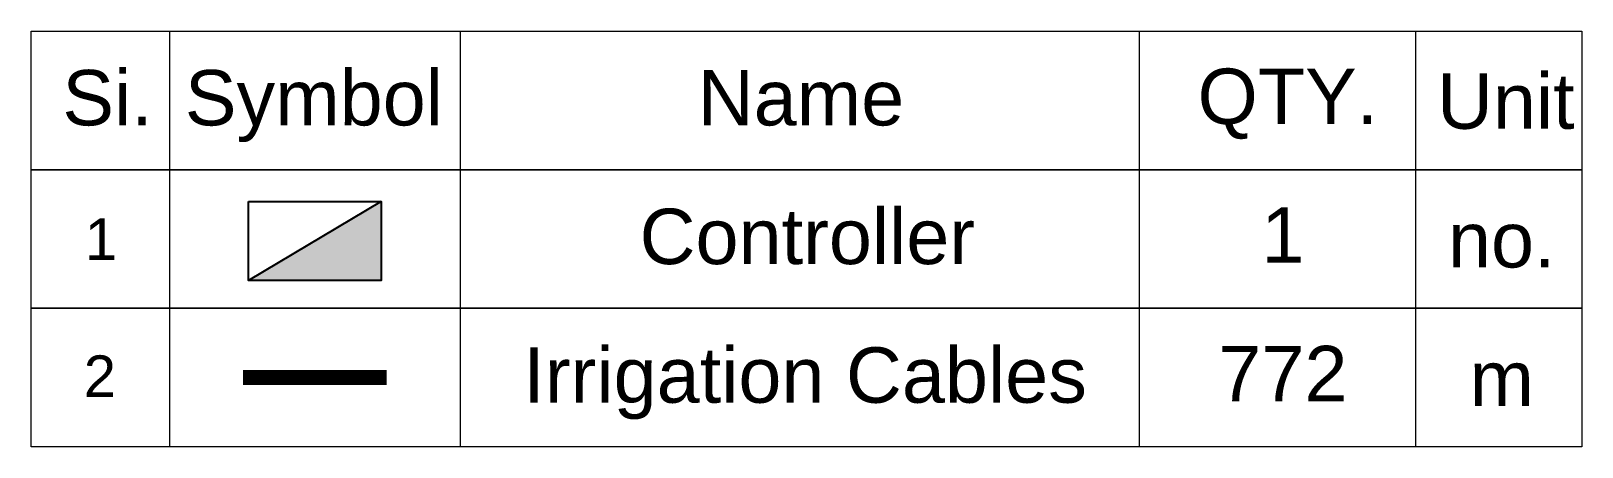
# Model space of a CAD drawing. Extents: x 671027 to 671570, y 802418 to 802669.
# Drawn here: x 671514.3 to 671570.3, y 802585.6 to 802600.6 of the extents above; entities that cross this region are included whole.
import ezdxf
from ezdxf.enums import TextEntityAlignment as Align

# ---------------------------------------------------------------- set-up
doc = ezdxf.new("R2010")
doc.units = 0
doc.layers.add('L-IRR-CONT-CABLES', color=171, linetype='Continuous')
doc.layers.add('L-IRR-CONT-CONTROLLER', color=5, linetype='Continuous')
doc.layers.add('Legend', color=7, linetype='Continuous', lineweight=15)
doc.styles.get("Standard").update_dxf_attribs({"font": 'arial.ttf'})

msp = doc.modelspace()

# ---------------------------------------------------------------- texts
at = {"layer": 'Legend'}
for s, p in [('1', (671516.838, 802593.135)), ('2', (671516.796, 802588.189))]:
    msp.add_text(s, height=1.5, dxfattribs=at).set_placement(p, align=Align.MIDDLE_CENTER)
at = {"layer": 'Legend', "linetype": 'ByBlock', "char_height": 2, "attachment_point": 1}
for s, width, insert in [('Si.', 3.05881, (671515.444, 802599.239)), ('Symbol', 8.95784, (671519.865, 802599.238)), ('Name', 8.95784, (671538.378, 802599.238)), ('QTY.', 6.85951, (671556.418, 802599.289)), ('Unit', 5.37359, (671565.059, 802599.116)), ('\\pxqc;Controller', 8.95784, (671537.854, 802594.234)), ('\\pxqc;1', 6.85951, (671556.068, 802594.286)), ('\\pxqc;no.', 5.37359, (671564.71, 802594.113)), ('\\pxqc;Irrigation Cables', 24.53731, (671529.984, 802589.231)), ('\\pxqc;772', 6.85951, (671556.068, 802589.283)), ('\\pxqc;m', 5.37359, (671564.71, 802589.109))]:
    msp.add_mtext_dynamic_manual_height_columns(s, width=width, gutter_width=1, heights=[0], dxfattribs=dict(at, insert=insert))

# ---------------------------------------------------------------- blocks, each defined once
blk = doc.blocks.new('CONTROLLER')
at = {"layer": 'L-IRR-CONT-CONTROLLER'}
blk.add_hatch(color=256, dxfattribs=at).paths.add_polyline_path([(0.665, 0.79), (-0.665, 0), (0.665, 0)])
blk.add_lwpolyline([(-0.665, 0.79), (0.665, 0.79), (0.665, 0), (-0.665, 0)], close=True, dxfattribs=at)
blk.add_lwpolyline([(0.665, 0.79), (-0.665, 0)], dxfattribs=at)

# ---------------------------------------------------------------- linework, layer by layer
at = {"layer": 'L-IRR-CONT-CABLES', "ltscale": 2, "const_width": 0.542}
msp.add_lwpolyline([(671527.145, 802588.137), (671521.967, 802588.137)], dxfattribs=at)
at = {"layer": 'Legend', "linetype": 'ByBlock'}
for points in [[(671514.312, 802600.645), (671570.293, 802600.645), (671570.293, 802595.641), (671514.312, 802595.641)], [(671514.312, 802595.641), (671570.293, 802595.641), (671570.293, 802590.638), (671514.312, 802590.638)], [(671514.312, 802590.638), (671570.293, 802590.638), (671570.293, 802585.635), (671514.312, 802585.635)]]:
    msp.add_lwpolyline(points, close=True, dxfattribs=at)
for points in [[(671519.309, 802600.645), (671519.309, 802585.635)], [(671554.308, 802600.645), (671554.308, 802585.635)], [(671564.282, 802600.645), (671564.282, 802585.635)]]:
    msp.add_lwpolyline(points, dxfattribs=at)
at = {"layer": 'Legend'}
msp.add_lwpolyline([(671529.803, 802600.645), (671529.803, 802585.635)], dxfattribs=at)

# ---------------------------------------------------------------- block references
at = {"layer": 'L-IRR-CONT-CONTROLLER', "xscale": 3.6, "yscale": 3.6, "zscale": 3.6}
msp.add_blockref('CONTROLLER', (671524.556, 802591.645), dxfattribs=at)

msp.set_redraw_order([(e.dxf.handle, doc.entitydb.next_handle()) for e in msp.query("TEXT MTEXT ATTDEF DIMENSION ARC_DIMENSION")])  # texts and dimensions are drawn at this point

doc.saveas('drawing.dxf')
